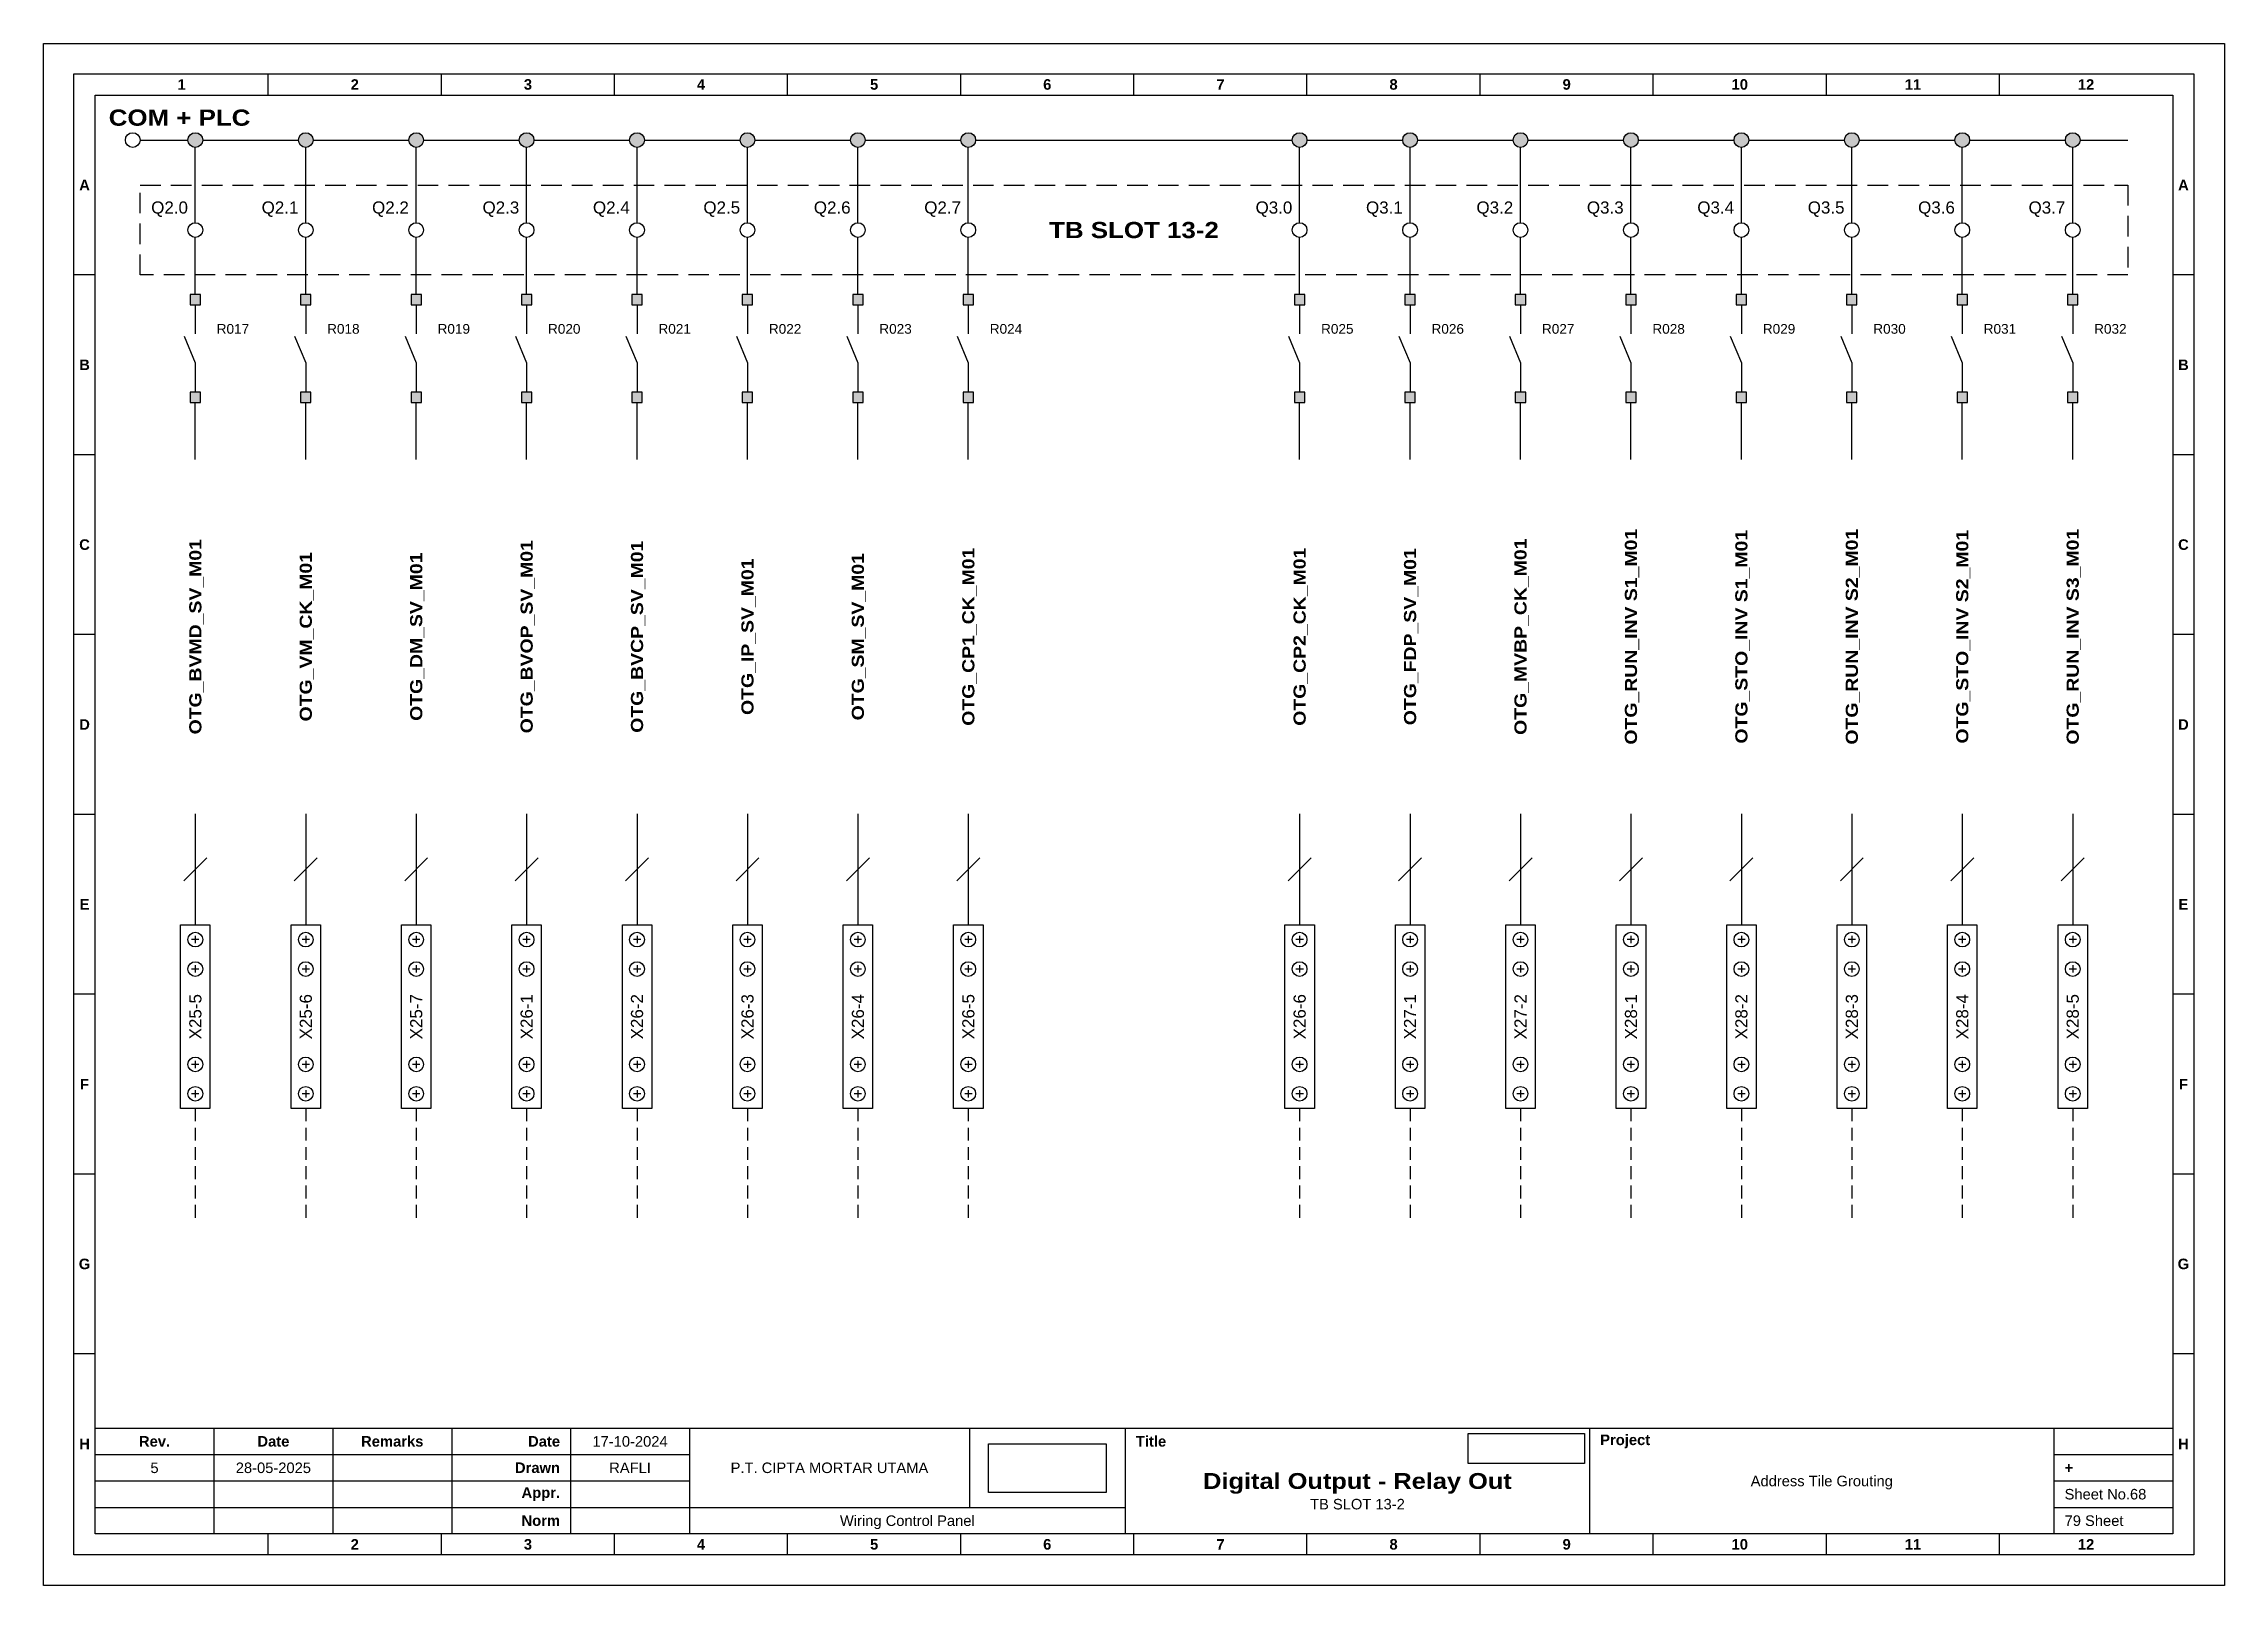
# Model space of a CAD drawing. Header units: millimetres. Extents: x 1512 to 2711, y 1342 to 1994.
# Drawn here: x 1822.1 to 2091.4, y 1803.4 to 1993.8 of the extents above; entities that cross this region are included whole.
import ezdxf
from ezdxf.enums import TextEntityAlignment as Align

# ---------------------------------------------------------------- set-up
doc = ezdxf.new("R2010")
doc.units = ezdxf.units.MM
doc.linetypes.add('HIDDEN', pattern=[9.525, 6.35, -3.175])
doc.styles.add('Bold', font='ariblk.ttf', dxfattribs={"height": 25.4})
doc.styles.get("Standard").update_dxf_attribs({"font": 'arial.ttf'})
picture_1 = doc.add_image_def('image1.png', size_in_pixel=(2048, 847))
picture_2 = doc.add_image_def('image2.png', size_in_pixel=(2092, 542))

msp = doc.modelspace()

# ---------------------------------------------------------------- texts
at = {"ltscale": 500, "style": 'Bold'}
msp.add_text('COM + PLC', height=2, dxfattribs=at).set_placement((1830.11, 1984.63), align=Align.MIDDLE_LEFT)
at = {"ltscale": 500}
for s, p in [('Q2.0', (1839.9, 1973.53)), ('Q2.1', (1853.54, 1973.53)), ('Q2.2', (1867.18, 1973.53)), ('Q2.3', (1880.82, 1973.53)), ('Q2.4', (1894.46, 1973.53)), ('Q2.5', (1908.1, 1973.53)), ('Q2.6', (1921.74, 1973.53)), ('Q2.7', (1935.38, 1973.53)), ('Q3.0', (1976.3, 1973.53)), ('Q3.1', (1989.94, 1973.53)), ('Q3.2', (2003.58, 1973.53)), ('Q3.3', (2017.22, 1973.53)), ('Q3.4', (2030.86, 1973.53)), ('Q3.5', (2044.5, 1973.53)), ('Q3.6', (2058.13, 1973.53)), ('Q3.7', (2071.77, 1973.53))]:
    msp.add_text(s, height=1.5, dxfattribs=at).set_placement(p, align=Align.MIDDLE_RIGHT)
at = {"ltscale": 500, "style": 'Bold'}
msp.add_text('TB SLOT 13-2', height=2, dxfattribs=at).set_placement((1956.74, 1970.75), align=Align.MIDDLE_CENTER)
at = {"ltscale": 500}
for s, p in [('R017', (1843.45, 1958.54)), ('R018', (1857.09, 1958.54)), ('R019', (1870.73, 1958.54)), ('R020', (1884.37, 1958.54)), ('R021', (1898.01, 1958.54)), ('R022', (1911.65, 1958.54)), ('R023', (1925.29, 1958.54)), ('R024', (1938.93, 1958.54)), ('R025', (1979.85, 1958.54)), ('R026', (1993.49, 1958.54)), ('R027', (2007.13, 1958.54)), ('R028', (2020.77, 1958.54)), ('R029', (2034.41, 1958.54)), ('R030', (2048.05, 1958.54)), ('R031', (2061.69, 1958.54)), ('R032', (2075.33, 1958.54))]:
    msp.add_text(s, height=1.2, dxfattribs=at).set_placement(p, align=Align.MIDDLE_LEFT)
at = {"ltscale": 500, "style": 'Bold'}
for s, p in [('OTG_BVMD_SV_M01', (1840.81, 1920.52)), ('OTG_BVOP_SV_M01', (1881.73, 1920.52)), ('OTG_BVCP_SV_M01', (1895.36, 1920.52)), ('OTG_CP1_CK_M01', (1936.28, 1920.52)), ('OTG_CP2_CK_M01', (1977.2, 1920.52)), ('OTG_FDP_SV_M01', (1990.84, 1920.52)), ('OTG_MVBP_CK_M01', (2004.48, 1920.52)), ('OTG_RUN_INV S1_M01', (2018.12, 1920.52)), ('OTG_STO_INV S1_M01', (2031.76, 1920.52)), ('OTG_RUN_INV S2_M01', (2045.4, 1920.52)), ('OTG_STO_INV S2_M01', (2059.04, 1920.52)), ('OTG_RUN_INV S3_M01', (2072.68, 1920.52)), ('OTG_VM_CK_M01', (1854.45, 1920.52)), ('OTG_DM_SV_M01', (1868.09, 1920.52)), ('OTG_IP_SV_M01', (1909, 1920.52)), ('OTG_SM_SV_M01', (1922.64, 1920.52))]:
    msp.add_text(s, height=1.5, rotation=90, dxfattribs=at).set_placement(p, align=Align.MIDDLE_CENTER)
at = {"ltscale": 500}
for s, p in [('X25-5', (1840.81, 1873.59)), ('X25-6', (1854.45, 1873.59)), ('X25-7', (1868.09, 1873.59)), ('X26-1', (1881.73, 1873.59)), ('X26-2', (1895.36, 1873.59)), ('X26-3', (1909, 1873.59)), ('X26-4', (1922.64, 1873.59)), ('X26-5', (1936.28, 1873.59)), ('X26-6', (1977.2, 1873.59)), ('X27-1', (1990.84, 1873.59)), ('X27-2', (2004.48, 1873.59)), ('X28-1', (2018.12, 1873.59)), ('X28-2', (2031.76, 1873.59)), ('X28-3', (2045.4, 1873.59)), ('X28-4', (2059.04, 1873.59)), ('X28-5', (2072.68, 1873.59))]:
    msp.add_text(s, height=1.5, rotation=90, dxfattribs=at).set_placement(p, align=Align.MIDDLE_CENTER)

# ---------------------------------------------------------------- blocks, each defined once
blk = doc.blocks.new('KOP MU PROJECT')
at = {"color": 6, "ltscale": 50}
for p, q in [((27.74, 184.05), (27.74, 186.66)), ((49.13, 184.05), (49.13, 186.66)), ((70.51, 184.05), (70.51, 186.66)), ((91.89, 184.05), (91.89, 186.66)), ((113.27, 184.05), (113.27, 186.66)), ((134.66, 184.05), (134.66, 186.66)), ((156.04, 184.05), (156.04, 186.66)), ((177.42, 184.05), (177.42, 186.66)), ((198.8, 184.05), (198.8, 186.66)), ((220.19, 184.05), (220.19, 186.66)), ((241.57, 184.05), (241.57, 186.66)), ((6.36, 161.84), (3.75, 161.84)), ((265.59, 161.84), (262.98, 161.84)), ((6.36, 139.63), (3.75, 139.63)), ((265.59, 139.63), (262.98, 139.63)), ((6.36, 117.42), (3.75, 117.42)), ((265.59, 117.42), (262.98, 117.42)), ((6.36, 95.22), (3.75, 95.22)), ((265.59, 95.22), (262.98, 95.22)), ((6.36, 73.01), (3.75, 73.01)), ((265.59, 73.01), (262.98, 73.01)), ((6.36, 50.8), (3.75, 50.8)), ((265.59, 50.8), (262.98, 50.8)), ((6.36, 28.59), (3.75, 28.59)), ((265.59, 28.59), (262.98, 28.59)), ((27.74, 3.75), (27.74, 6.36)), ((49.13, 3.75), (49.13, 6.36)), ((70.51, 3.75), (70.51, 6.36)), ((91.89, 3.75), (91.89, 6.36)), ((113.27, 3.75), (113.27, 6.36)), ((134.66, 3.75), (134.66, 6.36)), ((156.04, 3.75), (156.04, 6.36)), ((177.42, 3.75), (177.42, 6.36)), ((198.8, 3.75), (198.8, 6.36)), ((220.19, 3.75), (220.19, 6.36)), ((241.57, 3.75), (241.57, 6.36))]:
    blk.add_line(p, q, dxfattribs=at)
at = {"ltscale": 50}
for p, q in [((6.36, 19.41), (262.98, 19.41)), ((21.04, 19.41), (21.04, 6.36)), ((35.72, 19.41), (35.72, 6.36)), ((50.41, 19.41), (50.41, 6.36)), ((65.09, 19.41), (65.09, 6.36)), ((79.77, 19.41), (79.77, 6.36)), ((114.35, 19.41), (114.35, 9.62)), ((133.6, 19.41), (133.6, 6.36)), ((190.95, 19.41), (190.95, 6.36)), ((248.3, 19.41), (248.3, 6.36)), ((6.36, 16.15), (79.77, 16.15)), ((248.3, 16.15), (262.98, 16.15)), ((6.36, 12.89), (79.77, 12.89)), ((248.3, 12.89), (262.98, 12.89)), ((6.36, 9.62), (133.6, 9.62)), ((248.3, 9.62), (262.98, 9.62))]:
    blk.add_line(p, q, dxfattribs=at)
at = {"color": 1, "ltscale": 50}
blk.add_lwpolyline([(269.34, 0), (0, 0), (0, 190.41), (269.34, 190.41)], close=True, dxfattribs=at)
at = {"color": 6, "ltscale": 50}
for points in [[(265.59, 3.75), (3.75, 3.75), (3.75, 186.66), (265.59, 186.66)], [(262.98, 6.36), (6.36, 6.36), (6.36, 184.05), (262.98, 184.05)]]:
    blk.add_lwpolyline(points, close=True, dxfattribs=at)
at = {"ltscale": 50, "char_height": 1.305, "attachment_point": 4}
for s, width, heights, insert in [('\\pxqc;{\\fArial|b1|i0|c0|p34;1}', 21.3825, [2.51], (6.36, 185.36)), ('\\pxqc;{\\fArial|b1|i0|c0|p34;2}', 21.3825, [2.51], (27.74, 185.36)), ('\\pxqc;{\\fArial|b1|i0|c0|p34;3}', 21.3825, [2.51], (49.13, 185.36)), ('\\pxqc;{\\fArial|b1|i0|c0|p34;4}', 21.3825, [2.51], (70.51, 185.36)), ('\\pxqc;{\\fArial|b1|i0|c0|p34;5}', 21.3825, [2.51], (91.89, 185.36)), ('\\pxqc;{\\fArial|b1|i0|c0|p34;6}', 21.3825, [2.51], (113.27, 185.36)), ('\\pxqc;{\\fArial|b1|i0|c0|p34;7}', 21.3825, [2.51], (134.66, 185.36)), ('\\pxqc;{\\fArial|b1|i0|c0|p34;8}', 21.3825, [2.51], (156.04, 185.36)), ('\\pxqc;{\\fArial|b1|i0|c0|p34;9}', 21.3825, [2.51], (177.42, 185.36)), ('\\pxqc;{\\fArial|b1|i0|c0|p34;10}', 21.3825, [2.51], (198.8, 185.36)), ('\\pxqc;{\\fArial|b1|i0|c0|p34;11}', 21.3825, [2.51], (220.19, 185.36)), ('\\pxqc;{\\fArial|b1|i0|c0|p34;12}', 21.3825, [2.51], (241.57, 185.36)), ('\\pxqc;{\\fArial|b1|i0|c0|p34;A}', 2.61, [2.51], (3.75, 172.95)), ('\\pxqc;{\\fArial|b1|i0|c0|p34;A}', 2.61, [2.51], (262.98, 172.95)), ('\\pxqc;{\\fArial|b1|i0|c0|p34;B}', 2.61, [2.51], (3.75, 150.74)), ('\\pxqc;{\\fArial|b1|i0|c0|p34;B}', 2.61, [2.51], (262.98, 150.74)), ('\\pxqc;{\\fArial|b1|i0|c0|p34;C}', 2.61, [2.51], (3.75, 128.53)), ('\\pxqc;{\\fArial|b1|i0|c0|p34;C}', 2.61, [2.51], (262.98, 128.53)), ('\\pxqc;{\\fArial|b1|i0|c0|p34;D}', 2.61, [2.51], (3.75, 106.32)), ('\\pxqc;{\\fArial|b1|i0|c0|p34;D}', 2.61, [2.51], (262.98, 106.32)), ('\\pxqc;{\\fArial|b1|i0|c0|p34;E}', 2.61, [2.51], (3.75, 84.11)), ('\\pxqc;{\\fArial|b1|i0|c0|p34;E}', 2.61, [2.51], (262.98, 84.11)), ('\\pxqc;{\\fArial|b1|i0|c0|p34;F}', 2.61, [2.51], (3.75, 61.9)), ('\\pxqc;{\\fArial|b1|i0|c0|p34;F}', 2.61, [2.51], (262.98, 61.9)), ('\\pxqc;{\\fArial|b1|i0|c0|p34;G}', 2.61, [2.51], (3.75, 39.69)), ('\\pxqc;{\\fArial|b1|i0|c0|p34;G}', 2.61, [2.51], (262.98, 39.69)), ('\\pxqc;{\\fArial|b1|i0|c0|p34;H}', 2.61, [2.51], (3.75, 17.47)), ('\\pxqc;{\\fArial|b1|i0|c0|p34;Rev.}', 14.6811, [2.88], (6.36, 17.78)), ('\\pxqc;{\\fArial|b1|i0|c0|p34;Date}', 14.6811, [2.88], (21.04, 17.78)), ('\\pxqc;{\\fArial|b1|i0|c0|p34;Remarks}', 14.6811, [2.88], (35.72, 17.78)), ('\\pxqr;{\\fArial|b1|i0|c0|p34;Date}', 13.3761, [2.88], (50.41, 17.78)), ('\\pxql;{\\fArial|b1|i0|c0|p34;Title}', 50.2419, [2.88], (134.9, 17.78)), ('\\pxql;{\\fArial|b1|i0|c0|p34;Project}', 50.2419, [2.88], (192.25, 17.78)), ('\\pxqc;{\\fArial|b1|i0|c0|p34;H}', 2.61, [2.51], (262.98, 17.47)), ('\\pxqr;{\\fArial|b1|i0|c0|p34;Drawn}', 13.3761, [2.88], (50.41, 14.52)), ('\\pxql;{\\fArial|b1|i0|c0|p34;+}', 14.6811, [2.88], (249.61, 14.52)), ('\\pxqr;{\\fArial|b1|i0|c0|p34;Appr.}', 13.3761, [2.88], (50.41, 11.26)), ('\\pxqr;{\\fArial|b1|i0|c0|p34;Norm}', 13.3761, [2.88], (50.41, 7.99)), ('\\pxqc;{\\fArial|b1|i0|c0|p34;2}', 21.3825, [2.51], (27.74, 5.06)), ('\\pxqc;{\\fArial|b1|i0|c0|p34;3}', 21.3825, [2.51], (49.13, 5.06)), ('\\pxqc;{\\fArial|b1|i0|c0|p34;4}', 21.3825, [2.51], (70.51, 5.06)), ('\\pxqc;{\\fArial|b1|i0|c0|p34;5}', 21.3825, [2.51], (91.89, 5.06)), ('\\pxqc;{\\fArial|b1|i0|c0|p34;6}', 21.3825, [2.51], (113.27, 5.06)), ('\\pxqc;{\\fArial|b1|i0|c0|p34;7}', 21.3825, [2.51], (134.66, 5.06)), ('\\pxqc;{\\fArial|b1|i0|c0|p34;8}', 21.3825, [2.51], (156.04, 5.06)), ('\\pxqc;{\\fArial|b1|i0|c0|p34;9}', 21.3825, [2.51], (177.42, 5.06)), ('\\pxqc;{\\fArial|b1|i0|c0|p34;10}', 21.3825, [2.51], (198.8, 5.06)), ('\\pxqc;{\\fArial|b1|i0|c0|p34;11}', 21.3825, [2.51], (220.19, 5.06)), ('\\pxqc;{\\fArial|b1|i0|c0|p34;12}', 21.3825, [2.51], (241.57, 5.06))]:
    blk.add_mtext_dynamic_manual_height_columns(s, width=width, gutter_width=0.0326, heights=heights, dxfattribs=dict(at, insert=insert))
at = {"ltscale": 50}
for tag, p in [('DATECREATED', (72.43, 17.78)), ('REV', (13.7, 14.52)), ('REVDATE', (28.38, 14.52)), ('REMARKS', (43.06, 14.52)), ('DRAWN', (72.43, 14.52)), ('COMPANY', (97.06, 14.52)), ('PROJECT', (219.62, 12.89)), ('APPR', (72.43, 11.26)), ('NORM', (72.43, 7.99)), ('DRAWINGCATEGORY', (106.68, 7.99)), ('DESCRIPTION', (162.27, 10.03))]:
    blk.add_attdef(tag, text='', height=1.3, dxfattribs=at).set_placement(p, align=Align.MIDDLE_CENTER)
at = {"ltscale": 50, "style": 'Bold'}
blk.add_attdef('TITLE', text='', height=1.96, dxfattribs=at).set_placement((162.27, 12.89), align=Align.MIDDLE_CENTER)
at = {"ltscale": 50}
for tag, p in [('SHEETNUMBER', (249.61, 11.26)), ('TOTALSHEET', (249.61, 7.99))]:
    blk.add_attdef(tag, text='', height=1.3, dxfattribs=at).set_placement(p, align=Align.MIDDLE_LEFT)
image = blk.add_image(picture_1, insert=(116.72, 11.48), size_in_units=(14.5, 6), dxfattribs=at)
image.dxf.flags = 15
image = blk.add_image(picture_2, insert=(175.94, 15.04), size_in_units=(14.36, 3.72), dxfattribs=at)
image.dxf.flags = 15

# ---------------------------------------------------------------- hatches: boundary and pattern name
at = {"true_color": 0x105689}
h = msp.add_hatch(color=146, dxfattribs=at)
h.dxf.hatch_style = 1
h.paths.add_polyline_path([(2073.59, 1981.86, 1), (2071.77, 1981.86, 1)])
h.paths.add_polyline_path([(2059.95, 1981.86, 1), (2058.13, 1981.86, 1)])
h.paths.add_polyline_path([(2046.31, 1981.86, 1), (2044.5, 1981.86, 1)])
h.paths.add_polyline_path([(2032.67, 1981.86, 1), (2030.86, 1981.86, 1)])
h.paths.add_polyline_path([(2019.03, 1981.86, 1), (2017.22, 1981.86, 1)])
h.paths.add_polyline_path([(2005.39, 1981.86, 1), (2003.58, 1981.86, 1)])
h.paths.add_polyline_path([(1991.75, 1981.86, 1), (1989.94, 1981.86, 1)])
h.paths.add_polyline_path([(1978.11, 1981.86, 1), (1976.3, 1981.86, 1)])
h.paths.add_polyline_path([(1937.19, 1981.86, 1), (1935.38, 1981.86, 1)])
h.paths.add_polyline_path([(1923.55, 1981.86, 1), (1921.74, 1981.86, 1)])
h.paths.add_polyline_path([(1909.91, 1981.86, 1), (1908.1, 1981.86, 1)])
h.paths.add_polyline_path([(1896.27, 1981.86, 1), (1894.46, 1981.86, 1)])
h.paths.add_polyline_path([(1882.63, 1981.86, 1), (1880.82, 1981.86, 1)])
h.paths.add_polyline_path([(1868.99, 1981.86, 1), (1867.18, 1981.86, 1)])
h.paths.add_polyline_path([(1855.35, 1981.86, 1), (1853.54, 1981.86, 1)])
h.paths.add_polyline_path([(1841.71, 1981.86, 1), (1839.9, 1981.86, 1)])
h = msp.add_hatch(color=256)
h.dxf.hatch_style = 1
h.paths.add_polyline_path([(1840.17, 1962.79), (1840.17, 1961.51), (1841.45, 1961.51), (1841.45, 1962.79)])
h.paths.add_polyline_path([(1840.17, 1949.46), (1841.45, 1949.46), (1841.45, 1950.74), (1840.17, 1950.74)])
h = msp.add_hatch(color=256)
h.dxf.hatch_style = 1
h.paths.add_polyline_path([(1853.81, 1962.79), (1853.81, 1961.51), (1855.09, 1961.51), (1855.09, 1962.79)])
h.paths.add_polyline_path([(1853.81, 1949.46), (1855.09, 1949.46), (1855.09, 1950.74), (1853.81, 1950.74)])
h = msp.add_hatch(color=256)
h.dxf.hatch_style = 1
h.paths.add_polyline_path([(1867.45, 1962.79), (1867.45, 1961.51), (1868.73, 1961.51), (1868.73, 1962.79)])
h.paths.add_polyline_path([(1867.45, 1949.46), (1868.73, 1949.46), (1868.73, 1950.74), (1867.45, 1950.74)])
h = msp.add_hatch(color=256)
h.dxf.hatch_style = 1
h.paths.add_polyline_path([(1881.09, 1962.79), (1881.09, 1961.51), (1882.37, 1961.51), (1882.37, 1962.79)])
h.paths.add_polyline_path([(1881.09, 1949.46), (1882.37, 1949.46), (1882.37, 1950.74), (1881.09, 1950.74)])
h = msp.add_hatch(color=256)
h.dxf.hatch_style = 1
h.paths.add_polyline_path([(1894.72, 1962.79), (1894.72, 1961.51), (1896, 1961.51), (1896, 1962.79)])
h.paths.add_polyline_path([(1894.72, 1949.46), (1896, 1949.46), (1896, 1950.74), (1894.72, 1950.74)])
h = msp.add_hatch(color=256)
h.dxf.hatch_style = 1
h.paths.add_polyline_path([(1908.36, 1962.79), (1908.36, 1961.51), (1909.64, 1961.51), (1909.64, 1962.79)])
h.paths.add_polyline_path([(1908.36, 1949.46), (1909.64, 1949.46), (1909.64, 1950.74), (1908.36, 1950.74)])
h = msp.add_hatch(color=256)
h.dxf.hatch_style = 1
h.paths.add_polyline_path([(1922, 1962.79), (1922, 1961.51), (1923.28, 1961.51), (1923.28, 1962.79)])
h.paths.add_polyline_path([(1922, 1949.46), (1923.28, 1949.46), (1923.28, 1950.74), (1922, 1950.74)])
h = msp.add_hatch(color=256)
h.dxf.hatch_style = 1
h.paths.add_polyline_path([(1935.64, 1962.79), (1935.64, 1961.51), (1936.92, 1961.51), (1936.92, 1962.79)])
h.paths.add_polyline_path([(1935.64, 1949.46), (1936.92, 1949.46), (1936.92, 1950.74), (1935.64, 1950.74)])
h = msp.add_hatch(color=256)
h.dxf.hatch_style = 1
h.paths.add_polyline_path([(1976.56, 1962.79), (1976.56, 1961.51), (1977.84, 1961.51), (1977.84, 1962.79)])
h.paths.add_polyline_path([(1976.56, 1949.46), (1977.84, 1949.46), (1977.84, 1950.74), (1976.56, 1950.74)])
h = msp.add_hatch(color=256)
h.dxf.hatch_style = 1
h.paths.add_polyline_path([(1990.2, 1962.79), (1990.2, 1961.51), (1991.48, 1961.51), (1991.48, 1962.79)])
h.paths.add_polyline_path([(1990.2, 1949.46), (1991.48, 1949.46), (1991.48, 1950.74), (1990.2, 1950.74)])
h = msp.add_hatch(color=256)
h.dxf.hatch_style = 1
h.paths.add_polyline_path([(2003.84, 1962.79), (2003.84, 1961.51), (2005.12, 1961.51), (2005.12, 1962.79)])
h.paths.add_polyline_path([(2003.84, 1949.46), (2005.12, 1949.46), (2005.12, 1950.74), (2003.84, 1950.74)])
h = msp.add_hatch(color=256)
h.dxf.hatch_style = 1
h.paths.add_polyline_path([(2017.48, 1962.79), (2017.48, 1961.51), (2018.76, 1961.51), (2018.76, 1962.79)])
h.paths.add_polyline_path([(2017.48, 1949.46), (2018.76, 1949.46), (2018.76, 1950.74), (2017.48, 1950.74)])
h = msp.add_hatch(color=256)
h.dxf.hatch_style = 1
h.paths.add_polyline_path([(2031.12, 1962.79), (2031.12, 1961.51), (2032.4, 1961.51), (2032.4, 1962.79)])
h.paths.add_polyline_path([(2031.12, 1949.46), (2032.4, 1949.46), (2032.4, 1950.74), (2031.12, 1950.74)])
h = msp.add_hatch(color=256)
h.dxf.hatch_style = 1
h.paths.add_polyline_path([(2044.76, 1962.79), (2044.76, 1961.51), (2046.04, 1961.51), (2046.04, 1962.79)])
h.paths.add_polyline_path([(2044.76, 1949.46), (2046.04, 1949.46), (2046.04, 1950.74), (2044.76, 1950.74)])
h = msp.add_hatch(color=256)
h.dxf.hatch_style = 1
h.paths.add_polyline_path([(2058.4, 1962.79), (2058.4, 1961.51), (2059.68, 1961.51), (2059.68, 1962.79)])
h.paths.add_polyline_path([(2058.4, 1949.46), (2059.68, 1949.46), (2059.68, 1950.74), (2058.4, 1950.74)])
h = msp.add_hatch(color=256)
h.dxf.hatch_style = 1
h.paths.add_polyline_path([(2072.04, 1962.79), (2072.04, 1961.51), (2073.32, 1961.51), (2073.32, 1962.79)])
h.paths.add_polyline_path([(2072.04, 1949.46), (2073.32, 1949.46), (2073.32, 1950.74), (2072.04, 1950.74)])

# ---------------------------------------------------------------- linework, layer by layer
at = {"color": 146, "true_color": 0x105689}
for p, q in [((1833.99, 1981.86), (1839.9, 1981.86)), ((1840.81, 1971.66), (1840.81, 1980.95)), ((1841.71, 1981.86), (1853.54, 1981.86)), ((1854.45, 1971.66), (1854.45, 1980.95)), ((1855.35, 1981.86), (1867.18, 1981.86)), ((1868.09, 1971.66), (1868.09, 1980.95)), ((1868.99, 1981.86), (1880.82, 1981.86)), ((1881.73, 1971.66), (1881.73, 1980.95)), ((1882.63, 1981.86), (1894.46, 1981.86)), ((1895.36, 1971.66), (1895.36, 1980.95)), ((1896.27, 1981.86), (1908.1, 1981.86)), ((1909, 1971.66), (1909, 1980.95)), ((1909.91, 1981.86), (1921.74, 1981.86)), ((1922.64, 1971.66), (1922.64, 1980.95)), ((1923.55, 1981.86), (1935.38, 1981.86)), ((1936.28, 1971.66), (1936.28, 1980.95)), ((1937.19, 1981.86), (1976.3, 1981.86)), ((1977.2, 1971.66), (1977.2, 1980.95)), ((1978.11, 1981.86), (1989.94, 1981.86)), ((1990.84, 1971.66), (1990.84, 1980.95)), ((1991.75, 1981.86), (2003.58, 1981.86)), ((2004.48, 1971.66), (2004.48, 1980.95)), ((2005.39, 1981.86), (2017.22, 1981.86)), ((2018.12, 1971.66), (2018.12, 1980.95)), ((2019.03, 1981.86), (2030.86, 1981.86)), ((2031.76, 1971.66), (2031.76, 1980.95)), ((2032.67, 1981.86), (2044.5, 1981.86)), ((2045.4, 1971.66), (2045.4, 1980.95)), ((2046.31, 1981.86), (2058.13, 1981.86)), ((2059.04, 1971.66), (2059.04, 1980.95)), ((2059.95, 1981.86), (2071.77, 1981.86)), ((2072.68, 1971.66), (2072.68, 1980.95)), ((2073.59, 1981.86), (2079.5, 1981.86)), ((1840.81, 1962.79), (1840.81, 1969.85)), ((1854.45, 1962.79), (1854.45, 1969.85)), ((1868.09, 1962.79), (1868.09, 1969.85)), ((1881.73, 1962.79), (1881.73, 1969.85)), ((1895.36, 1962.79), (1895.36, 1969.85)), ((1909, 1962.79), (1909, 1969.85)), ((1922.64, 1962.79), (1922.64, 1969.85)), ((1936.28, 1962.79), (1936.28, 1969.85)), ((1977.2, 1962.79), (1977.2, 1969.85)), ((1990.84, 1962.79), (1990.84, 1969.85)), ((2004.48, 1962.79), (2004.48, 1969.85)), ((2018.12, 1962.79), (2018.12, 1969.85)), ((2031.76, 1962.79), (2031.76, 1969.85)), ((2045.4, 1962.79), (2045.4, 1969.85)), ((2059.04, 1962.79), (2059.04, 1969.85)), ((2072.68, 1962.79), (2072.68, 1969.85)), ((1840.81, 1942.41), (1840.81, 1949.46)), ((1854.45, 1942.41), (1854.45, 1949.46)), ((1868.09, 1942.41), (1868.09, 1949.46)), ((1881.73, 1942.41), (1881.73, 1949.46)), ((1895.36, 1942.41), (1895.36, 1949.46)), ((1909, 1942.41), (1909, 1949.46)), ((1922.64, 1942.41), (1922.64, 1949.46)), ((1936.28, 1942.41), (1936.28, 1949.46)), ((1977.2, 1942.41), (1977.2, 1949.46)), ((1990.84, 1942.41), (1990.84, 1949.46)), ((2004.48, 1942.41), (2004.48, 1949.46)), ((2018.12, 1942.41), (2018.12, 1949.46)), ((2031.76, 1942.41), (2031.76, 1949.46)), ((2045.4, 1942.41), (2045.4, 1949.46)), ((2059.04, 1942.41), (2059.04, 1949.46)), ((2072.68, 1942.41), (2072.68, 1949.46)), ((1840.81, 1898.64), (1840.81, 1884.92)), ((1854.45, 1898.64), (1854.45, 1884.92)), ((1868.09, 1898.64), (1868.09, 1884.92)), ((1881.73, 1898.64), (1881.73, 1884.92)), ((1895.36, 1898.64), (1895.36, 1884.92)), ((1909, 1898.64), (1909, 1884.92)), ((1922.64, 1898.64), (1922.64, 1884.92)), ((1936.28, 1898.64), (1936.28, 1884.92)), ((1977.2, 1898.64), (1977.2, 1884.92)), ((1990.84, 1898.64), (1990.84, 1884.92)), ((2004.48, 1898.64), (2004.48, 1884.92)), ((2018.12, 1898.64), (2018.12, 1884.92)), ((2031.76, 1898.64), (2031.76, 1884.92)), ((2045.4, 1898.64), (2045.4, 1884.92)), ((2059.04, 1898.64), (2059.04, 1884.92)), ((2072.68, 1898.64), (2072.68, 1884.92)), ((1839.39, 1890.37), (1842.22, 1893.2)), ((1853.03, 1890.37), (1855.86, 1893.2)), ((1866.67, 1890.37), (1869.5, 1893.2)), ((1880.31, 1890.37), (1883.14, 1893.2)), ((1893.95, 1890.37), (1896.78, 1893.2)), ((1907.59, 1890.37), (1910.42, 1893.2)), ((1921.23, 1890.37), (1924.06, 1893.2)), ((1934.87, 1890.37), (1937.7, 1893.2)), ((1975.79, 1890.37), (1978.62, 1893.2)), ((1989.43, 1890.37), (1992.26, 1893.2)), ((2003.07, 1890.37), (2005.9, 1893.2)), ((2016.71, 1890.37), (2019.54, 1893.2)), ((2030.35, 1890.37), (2033.18, 1893.2)), ((2043.99, 1890.37), (2046.82, 1893.2)), ((2057.63, 1890.37), (2060.46, 1893.2)), ((2071.27, 1890.37), (2074.1, 1893.2))]:
    msp.add_line(p, q, dxfattribs=at)
at = {"ltscale": 50}
for p, q in [((1840.81, 1961.51), (1840.81, 1957.92)), ((1854.45, 1961.51), (1854.45, 1957.92)), ((1868.09, 1961.51), (1868.09, 1957.92)), ((1881.73, 1961.51), (1881.73, 1957.92)), ((1895.36, 1961.51), (1895.36, 1957.92)), ((1909, 1961.51), (1909, 1957.92)), ((1922.64, 1961.51), (1922.64, 1957.92)), ((1936.28, 1961.51), (1936.28, 1957.92)), ((1977.2, 1961.51), (1977.2, 1957.92)), ((1990.84, 1961.51), (1990.84, 1957.92)), ((2004.48, 1961.51), (2004.48, 1957.92)), ((2018.12, 1961.51), (2018.12, 1957.92)), ((2031.76, 1961.51), (2031.76, 1957.92)), ((2045.4, 1961.51), (2045.4, 1957.92)), ((2059.04, 1961.51), (2059.04, 1957.92)), ((2072.68, 1961.51), (2072.68, 1957.92)), ((1839.43, 1957.65), (1840.81, 1954.33)), ((1853.07, 1957.65), (1854.45, 1954.33)), ((1866.71, 1957.65), (1868.09, 1954.33)), ((1880.35, 1957.65), (1881.73, 1954.33)), ((1893.99, 1957.65), (1895.36, 1954.33)), ((1907.63, 1957.65), (1909, 1954.33)), ((1921.27, 1957.65), (1922.64, 1954.33)), ((1934.91, 1957.65), (1936.28, 1954.33)), ((1975.83, 1957.65), (1977.2, 1954.33)), ((1989.47, 1957.65), (1990.84, 1954.33)), ((2003.11, 1957.65), (2004.48, 1954.33)), ((2016.75, 1957.65), (2018.12, 1954.33)), ((2030.39, 1957.65), (2031.76, 1954.33)), ((2044.03, 1957.65), (2045.4, 1954.33)), ((2057.67, 1957.65), (2059.04, 1954.33)), ((2071.31, 1957.65), (2072.68, 1954.33)), ((1840.81, 1954.33), (1840.81, 1950.74)), ((1854.45, 1954.33), (1854.45, 1950.74)), ((1868.09, 1954.33), (1868.09, 1950.74)), ((1881.73, 1954.33), (1881.73, 1950.74)), ((1895.36, 1954.33), (1895.36, 1950.74)), ((1909, 1954.33), (1909, 1950.74)), ((1922.64, 1954.33), (1922.64, 1950.74)), ((1936.28, 1954.33), (1936.28, 1950.74)), ((1977.2, 1954.33), (1977.2, 1950.74)), ((1990.84, 1954.33), (1990.84, 1950.74)), ((2004.48, 1954.33), (2004.48, 1950.74)), ((2018.12, 1954.33), (2018.12, 1950.74)), ((2031.76, 1954.33), (2031.76, 1950.74)), ((2045.4, 1954.33), (2045.4, 1950.74)), ((2059.04, 1954.33), (2059.04, 1950.74)), ((2072.68, 1954.33), (2072.68, 1950.74))]:
    msp.add_line(p, q, dxfattribs=at)
at = {"color": 6}
for p, q in [((1841.26, 1883.11), (1840.35, 1883.11)), ((1840.81, 1883.56), (1840.81, 1882.66)), ((1854.9, 1883.11), (1853.99, 1883.11)), ((1854.45, 1883.56), (1854.45, 1882.66)), ((1868.54, 1883.11), (1867.63, 1883.11)), ((1868.09, 1883.56), (1868.09, 1882.66)), ((1882.18, 1883.11), (1881.27, 1883.11)), ((1881.73, 1883.56), (1881.73, 1882.66)), ((1895.82, 1883.11), (1894.91, 1883.11)), ((1895.36, 1883.56), (1895.36, 1882.66)), ((1909.46, 1883.11), (1908.55, 1883.11)), ((1909, 1883.56), (1909, 1882.66)), ((1923.1, 1883.11), (1922.19, 1883.11)), ((1922.64, 1883.56), (1922.64, 1882.66)), ((1936.74, 1883.11), (1935.83, 1883.11)), ((1936.28, 1883.56), (1936.28, 1882.66)), ((1977.66, 1883.11), (1976.75, 1883.11)), ((1977.2, 1883.56), (1977.2, 1882.66)), ((1991.3, 1883.11), (1990.39, 1883.11)), ((1990.84, 1883.56), (1990.84, 1882.66)), ((2004.94, 1883.11), (2004.03, 1883.11)), ((2004.48, 1883.56), (2004.48, 1882.66)), ((2018.58, 1883.11), (2017.67, 1883.11)), ((2018.12, 1883.56), (2018.12, 1882.66)), ((2032.22, 1883.11), (2031.31, 1883.11)), ((2031.76, 1883.56), (2031.76, 1882.66)), ((2045.86, 1883.11), (2044.95, 1883.11)), ((2045.4, 1883.56), (2045.4, 1882.66)), ((2059.49, 1883.11), (2058.59, 1883.11)), ((2059.04, 1883.56), (2059.04, 1882.66)), ((2073.13, 1883.11), (2072.23, 1883.11)), ((2072.68, 1883.56), (2072.68, 1882.66)), ((1841.26, 1879.48), (1840.35, 1879.48)), ((1840.81, 1879.94), (1840.81, 1879.03)), ((1854.9, 1879.48), (1853.99, 1879.48)), ((1854.45, 1879.94), (1854.45, 1879.03)), ((1868.54, 1879.48), (1867.63, 1879.48)), ((1868.09, 1879.94), (1868.09, 1879.03)), ((1882.18, 1879.48), (1881.27, 1879.48)), ((1881.73, 1879.94), (1881.73, 1879.03)), ((1895.82, 1879.48), (1894.91, 1879.48)), ((1895.36, 1879.94), (1895.36, 1879.03)), ((1909.46, 1879.48), (1908.55, 1879.48)), ((1909, 1879.94), (1909, 1879.03)), ((1923.1, 1879.48), (1922.19, 1879.48)), ((1922.64, 1879.94), (1922.64, 1879.03)), ((1936.74, 1879.48), (1935.83, 1879.48)), ((1936.28, 1879.94), (1936.28, 1879.03)), ((1977.66, 1879.48), (1976.75, 1879.48)), ((1977.2, 1879.94), (1977.2, 1879.03)), ((1991.3, 1879.48), (1990.39, 1879.48)), ((1990.84, 1879.94), (1990.84, 1879.03)), ((2004.94, 1879.48), (2004.03, 1879.48)), ((2004.48, 1879.94), (2004.48, 1879.03)), ((2018.58, 1879.48), (2017.67, 1879.48)), ((2018.12, 1879.94), (2018.12, 1879.03)), ((2032.22, 1879.48), (2031.31, 1879.48)), ((2031.76, 1879.94), (2031.76, 1879.03)), ((2045.86, 1879.48), (2044.95, 1879.48)), ((2045.4, 1879.94), (2045.4, 1879.03)), ((2059.49, 1879.48), (2058.59, 1879.48)), ((2059.04, 1879.94), (2059.04, 1879.03)), ((2073.13, 1879.48), (2072.23, 1879.48)), ((2072.68, 1879.94), (2072.68, 1879.03)), ((1841.26, 1867.7), (1840.35, 1867.7)), ((1840.81, 1868.15), (1840.81, 1867.24)), ((1854.9, 1867.7), (1853.99, 1867.7)), ((1854.45, 1868.15), (1854.45, 1867.24)), ((1868.54, 1867.7), (1867.63, 1867.7)), ((1868.09, 1868.15), (1868.09, 1867.24)), ((1882.18, 1867.7), (1881.27, 1867.7)), ((1881.73, 1868.15), (1881.73, 1867.24)), ((1895.82, 1867.7), (1894.91, 1867.7)), ((1895.36, 1868.15), (1895.36, 1867.24)), ((1909.46, 1867.7), (1908.55, 1867.7)), ((1909, 1868.15), (1909, 1867.24)), ((1923.1, 1867.7), (1922.19, 1867.7)), ((1922.64, 1868.15), (1922.64, 1867.24)), ((1936.74, 1867.7), (1935.83, 1867.7)), ((1936.28, 1868.15), (1936.28, 1867.24)), ((1977.66, 1867.7), (1976.75, 1867.7)), ((1977.2, 1868.15), (1977.2, 1867.24)), ((1991.3, 1867.7), (1990.39, 1867.7)), ((1990.84, 1868.15), (1990.84, 1867.24)), ((2004.94, 1867.7), (2004.03, 1867.7)), ((2004.48, 1868.15), (2004.48, 1867.24)), ((2018.58, 1867.7), (2017.67, 1867.7)), ((2018.12, 1868.15), (2018.12, 1867.24)), ((2032.22, 1867.7), (2031.31, 1867.7)), ((2031.76, 1868.15), (2031.76, 1867.24)), ((2045.86, 1867.7), (2044.95, 1867.7)), ((2045.4, 1868.15), (2045.4, 1867.24)), ((2059.49, 1867.7), (2058.59, 1867.7)), ((2059.04, 1868.15), (2059.04, 1867.24)), ((2073.13, 1867.7), (2072.23, 1867.7)), ((2072.68, 1868.15), (2072.68, 1867.24)), ((1841.26, 1864.07), (1840.35, 1864.07)), ((1840.81, 1864.52), (1840.81, 1863.62)), ((1854.9, 1864.07), (1853.99, 1864.07)), ((1854.45, 1864.52), (1854.45, 1863.62)), ((1868.54, 1864.07), (1867.63, 1864.07)), ((1868.09, 1864.52), (1868.09, 1863.62)), ((1882.18, 1864.07), (1881.27, 1864.07)), ((1881.73, 1864.52), (1881.73, 1863.62)), ((1895.82, 1864.07), (1894.91, 1864.07)), ((1895.36, 1864.52), (1895.36, 1863.62)), ((1909.46, 1864.07), (1908.55, 1864.07)), ((1909, 1864.52), (1909, 1863.62)), ((1923.1, 1864.07), (1922.19, 1864.07)), ((1922.64, 1864.52), (1922.64, 1863.62)), ((1936.74, 1864.07), (1935.83, 1864.07)), ((1936.28, 1864.52), (1936.28, 1863.62)), ((1977.66, 1864.07), (1976.75, 1864.07)), ((1977.2, 1864.52), (1977.2, 1863.62)), ((1991.3, 1864.07), (1990.39, 1864.07)), ((1990.84, 1864.52), (1990.84, 1863.62)), ((2004.94, 1864.07), (2004.03, 1864.07)), ((2004.48, 1864.52), (2004.48, 1863.62)), ((2018.58, 1864.07), (2017.67, 1864.07)), ((2018.12, 1864.52), (2018.12, 1863.62)), ((2032.22, 1864.07), (2031.31, 1864.07)), ((2031.76, 1864.52), (2031.76, 1863.62)), ((2045.86, 1864.07), (2044.95, 1864.07)), ((2045.4, 1864.52), (2045.4, 1863.62)), ((2059.49, 1864.07), (2058.59, 1864.07)), ((2059.04, 1864.52), (2059.04, 1863.62)), ((2073.13, 1864.07), (2072.23, 1864.07)), ((2072.68, 1864.52), (2072.68, 1863.62))]:
    msp.add_line(p, q, dxfattribs=at)
at = {"color": 146, "linetype": 'HIDDEN', "ltscale": 0.25, "true_color": 0x105689}
for p, q in [((1840.81, 1862.26), (1840.81, 1848.54)), ((1854.45, 1862.26), (1854.45, 1848.54)), ((1868.09, 1862.26), (1868.09, 1848.54)), ((1881.73, 1862.26), (1881.73, 1848.54)), ((1895.36, 1862.26), (1895.36, 1848.54)), ((1909, 1862.26), (1909, 1848.54)), ((1922.64, 1862.26), (1922.64, 1848.54)), ((1936.28, 1862.26), (1936.28, 1848.54)), ((1977.2, 1862.26), (1977.2, 1848.54)), ((1990.84, 1862.26), (1990.84, 1848.54)), ((2004.48, 1862.26), (2004.48, 1848.54)), ((2018.12, 1862.26), (2018.12, 1848.54)), ((2031.76, 1862.26), (2031.76, 1848.54)), ((2045.4, 1862.26), (2045.4, 1848.54)), ((2059.04, 1862.26), (2059.04, 1848.54)), ((2072.68, 1862.26), (2072.68, 1848.54))]:
    msp.add_line(p, q, dxfattribs=at)
at = {"linetype": 'HIDDEN', "ltscale": 0.4}
msp.add_lwpolyline([(1833.99, 1976.3), (2079.5, 1976.3), (2079.5, 1965.2), (1833.99, 1965.2)], close=True, dxfattribs=at)
at = {"ltscale": 500}
for points in [[(1840.17, 1961.51), (1841.45, 1961.51), (1841.45, 1962.79), (1840.17, 1962.79)], [(1853.81, 1961.51), (1855.09, 1961.51), (1855.09, 1962.79), (1853.81, 1962.79)], [(1867.45, 1961.51), (1868.73, 1961.51), (1868.73, 1962.79), (1867.45, 1962.79)], [(1881.09, 1961.51), (1882.37, 1961.51), (1882.37, 1962.79), (1881.09, 1962.79)], [(1894.72, 1961.51), (1896, 1961.51), (1896, 1962.79), (1894.72, 1962.79)], [(1908.36, 1961.51), (1909.64, 1961.51), (1909.64, 1962.79), (1908.36, 1962.79)], [(1922, 1961.51), (1923.28, 1961.51), (1923.28, 1962.79), (1922, 1962.79)], [(1935.64, 1961.51), (1936.92, 1961.51), (1936.92, 1962.79), (1935.64, 1962.79)], [(1976.56, 1961.51), (1977.84, 1961.51), (1977.84, 1962.79), (1976.56, 1962.79)], [(1990.2, 1961.51), (1991.48, 1961.51), (1991.48, 1962.79), (1990.2, 1962.79)], [(2003.84, 1961.51), (2005.12, 1961.51), (2005.12, 1962.79), (2003.84, 1962.79)], [(2017.48, 1961.51), (2018.76, 1961.51), (2018.76, 1962.79), (2017.48, 1962.79)], [(2031.12, 1961.51), (2032.4, 1961.51), (2032.4, 1962.79), (2031.12, 1962.79)], [(2044.76, 1961.51), (2046.04, 1961.51), (2046.04, 1962.79), (2044.76, 1962.79)], [(2058.4, 1961.51), (2059.68, 1961.51), (2059.68, 1962.79), (2058.4, 1962.79)], [(2072.04, 1961.51), (2073.32, 1961.51), (2073.32, 1962.79), (2072.04, 1962.79)], [(1840.17, 1949.46), (1841.45, 1949.46), (1841.45, 1950.74), (1840.17, 1950.74)], [(1853.81, 1949.46), (1855.09, 1949.46), (1855.09, 1950.74), (1853.81, 1950.74)], [(1867.45, 1949.46), (1868.73, 1949.46), (1868.73, 1950.74), (1867.45, 1950.74)], [(1881.09, 1949.46), (1882.37, 1949.46), (1882.37, 1950.74), (1881.09, 1950.74)], [(1894.72, 1949.46), (1896, 1949.46), (1896, 1950.74), (1894.72, 1950.74)], [(1908.36, 1949.46), (1909.64, 1949.46), (1909.64, 1950.74), (1908.36, 1950.74)], [(1922, 1949.46), (1923.28, 1949.46), (1923.28, 1950.74), (1922, 1950.74)], [(1935.64, 1949.46), (1936.92, 1949.46), (1936.92, 1950.74), (1935.64, 1950.74)], [(1976.56, 1949.46), (1977.84, 1949.46), (1977.84, 1950.74), (1976.56, 1950.74)], [(1990.2, 1949.46), (1991.48, 1949.46), (1991.48, 1950.74), (1990.2, 1950.74)], [(2003.84, 1949.46), (2005.12, 1949.46), (2005.12, 1950.74), (2003.84, 1950.74)], [(2017.48, 1949.46), (2018.76, 1949.46), (2018.76, 1950.74), (2017.48, 1950.74)], [(2031.12, 1949.46), (2032.4, 1949.46), (2032.4, 1950.74), (2031.12, 1950.74)], [(2044.76, 1949.46), (2046.04, 1949.46), (2046.04, 1950.74), (2044.76, 1950.74)], [(2058.4, 1949.46), (2059.68, 1949.46), (2059.68, 1950.74), (2058.4, 1950.74)], [(2072.04, 1949.46), (2073.32, 1949.46), (2073.32, 1950.74), (2072.04, 1950.74)]]:
    msp.add_lwpolyline(points, close=True, dxfattribs=at)
at = {"color": 6}
for points in [[(1838.99, 1884.92), (1842.62, 1884.92), (1842.62, 1862.26), (1838.99, 1862.26)], [(1852.63, 1884.92), (1856.26, 1884.92), (1856.26, 1862.26), (1852.63, 1862.26)], [(1866.27, 1884.92), (1869.9, 1884.92), (1869.9, 1862.26), (1866.27, 1862.26)], [(1879.91, 1884.92), (1883.54, 1884.92), (1883.54, 1862.26), (1879.91, 1862.26)], [(1893.55, 1884.92), (1897.18, 1884.92), (1897.18, 1862.26), (1893.55, 1862.26)], [(1907.19, 1884.92), (1910.82, 1884.92), (1910.82, 1862.26), (1907.19, 1862.26)], [(1920.83, 1884.92), (1924.46, 1884.92), (1924.46, 1862.26), (1920.83, 1862.26)], [(1934.47, 1884.92), (1938.1, 1884.92), (1938.1, 1862.26), (1934.47, 1862.26)], [(1975.39, 1884.92), (1979.02, 1884.92), (1979.02, 1862.26), (1975.39, 1862.26)], [(1989.03, 1884.92), (1992.66, 1884.92), (1992.66, 1862.26), (1989.03, 1862.26)], [(2002.67, 1884.92), (2006.3, 1884.92), (2006.3, 1862.26), (2002.67, 1862.26)], [(2016.31, 1884.92), (2019.94, 1884.92), (2019.94, 1862.26), (2016.31, 1862.26)], [(2029.95, 1884.92), (2033.58, 1884.92), (2033.58, 1862.26), (2029.95, 1862.26)], [(2043.59, 1884.92), (2047.22, 1884.92), (2047.22, 1862.26), (2043.59, 1862.26)], [(2057.23, 1884.92), (2060.85, 1884.92), (2060.85, 1862.26), (2057.23, 1862.26)], [(2070.87, 1884.92), (2074.49, 1884.92), (2074.49, 1862.26), (2070.87, 1862.26)]]:
    msp.add_lwpolyline(points, close=True, dxfattribs=at)
at = {"color": 146, "ltscale": 500, "true_color": 0x105689}
for centre in [(1833.08, 1981.86), (1840.81, 1981.86), (1854.45, 1981.86), (1868.09, 1981.86), (1881.73, 1981.86), (1895.36, 1981.86), (1909, 1981.86), (1922.64, 1981.86), (1936.28, 1981.86), (1977.2, 1981.86), (1990.84, 1981.86), (2004.48, 1981.86), (2018.12, 1981.86), (2031.76, 1981.86), (2045.4, 1981.86), (2059.04, 1981.86), (2072.68, 1981.86), (1840.81, 1970.75), (1854.45, 1970.75), (1868.09, 1970.75), (1881.73, 1970.75), (1895.36, 1970.75), (1909, 1970.75), (1922.64, 1970.75), (1936.28, 1970.75), (1977.2, 1970.75), (1990.84, 1970.75), (2004.48, 1970.75), (2018.12, 1970.75), (2031.76, 1970.75), (2045.4, 1970.75), (2059.04, 1970.75), (2072.68, 1970.75)]:
    msp.add_circle(centre, 0.907, dxfattribs=at)
at = {"color": 6, "ltscale": 500}
for centre in [(1840.81, 1883.11), (1854.45, 1883.11), (1868.09, 1883.11), (1881.73, 1883.11), (1895.36, 1883.11), (1909, 1883.11), (1922.64, 1883.11), (1936.28, 1883.11), (1977.2, 1883.11), (1990.84, 1883.11), (2004.48, 1883.11), (2018.12, 1883.11), (2031.76, 1883.11), (2045.4, 1883.11), (2059.04, 1883.11), (2072.68, 1883.11), (1840.81, 1879.48), (1854.45, 1879.48), (1868.09, 1879.48), (1881.73, 1879.48), (1895.36, 1879.48), (1909, 1879.48), (1922.64, 1879.48), (1936.28, 1879.48), (1977.2, 1879.48), (1990.84, 1879.48), (2004.48, 1879.48), (2018.12, 1879.48), (2031.76, 1879.48), (2045.4, 1879.48), (2059.04, 1879.48), (2072.68, 1879.48), (1840.81, 1867.7), (1854.45, 1867.7), (1868.09, 1867.7), (1881.73, 1867.7), (1895.36, 1867.7), (1909, 1867.7), (1922.64, 1867.7), (1936.28, 1867.7), (1977.2, 1867.7), (1990.84, 1867.7), (2004.48, 1867.7), (2018.12, 1867.7), (2031.76, 1867.7), (2045.4, 1867.7), (2059.04, 1867.7), (2072.68, 1867.7), (1840.81, 1864.07), (1854.45, 1864.07), (1868.09, 1864.07), (1881.73, 1864.07), (1895.36, 1864.07), (1909, 1864.07), (1922.64, 1864.07), (1936.28, 1864.07), (1977.2, 1864.07), (1990.84, 1864.07), (2004.48, 1864.07), (2018.12, 1864.07), (2031.76, 1864.07), (2045.4, 1864.07), (2059.04, 1864.07), (2072.68, 1864.07)]:
    msp.add_circle(centre, 0.907, dxfattribs=at)

# ---------------------------------------------------------------- block references
msp.add_blockref('KOP MU PROJECT', (1822.07, 1803.36)).add_auto_attribs({'DESCRIPTION': 'TB SLOT 13-2', 'TITLE': 'Digital Output - Relay Out', 'PROJECT': 'Address Tile Grouting', 'COMPANY': 'P.T. CIPTA MORTAR UTAMA', 'DRAWINGCATEGORY': 'Wiring Control Panel', 'DRAWN': 'RAFLI', 'DATECREATED': '17-10-2024', 'REVDATE': '28-05-2025', 'REV': '5', 'SHEETNUMBER': 'Sheet No.68', 'TOTALSHEET': '79 Sheet'})

msp.set_redraw_order([(e.dxf.handle, doc.entitydb.next_handle()) for e in msp.query("TEXT MTEXT ATTDEF DIMENSION ARC_DIMENSION")])  # texts and dimensions are drawn at this point

doc.saveas('drawing.dxf')
